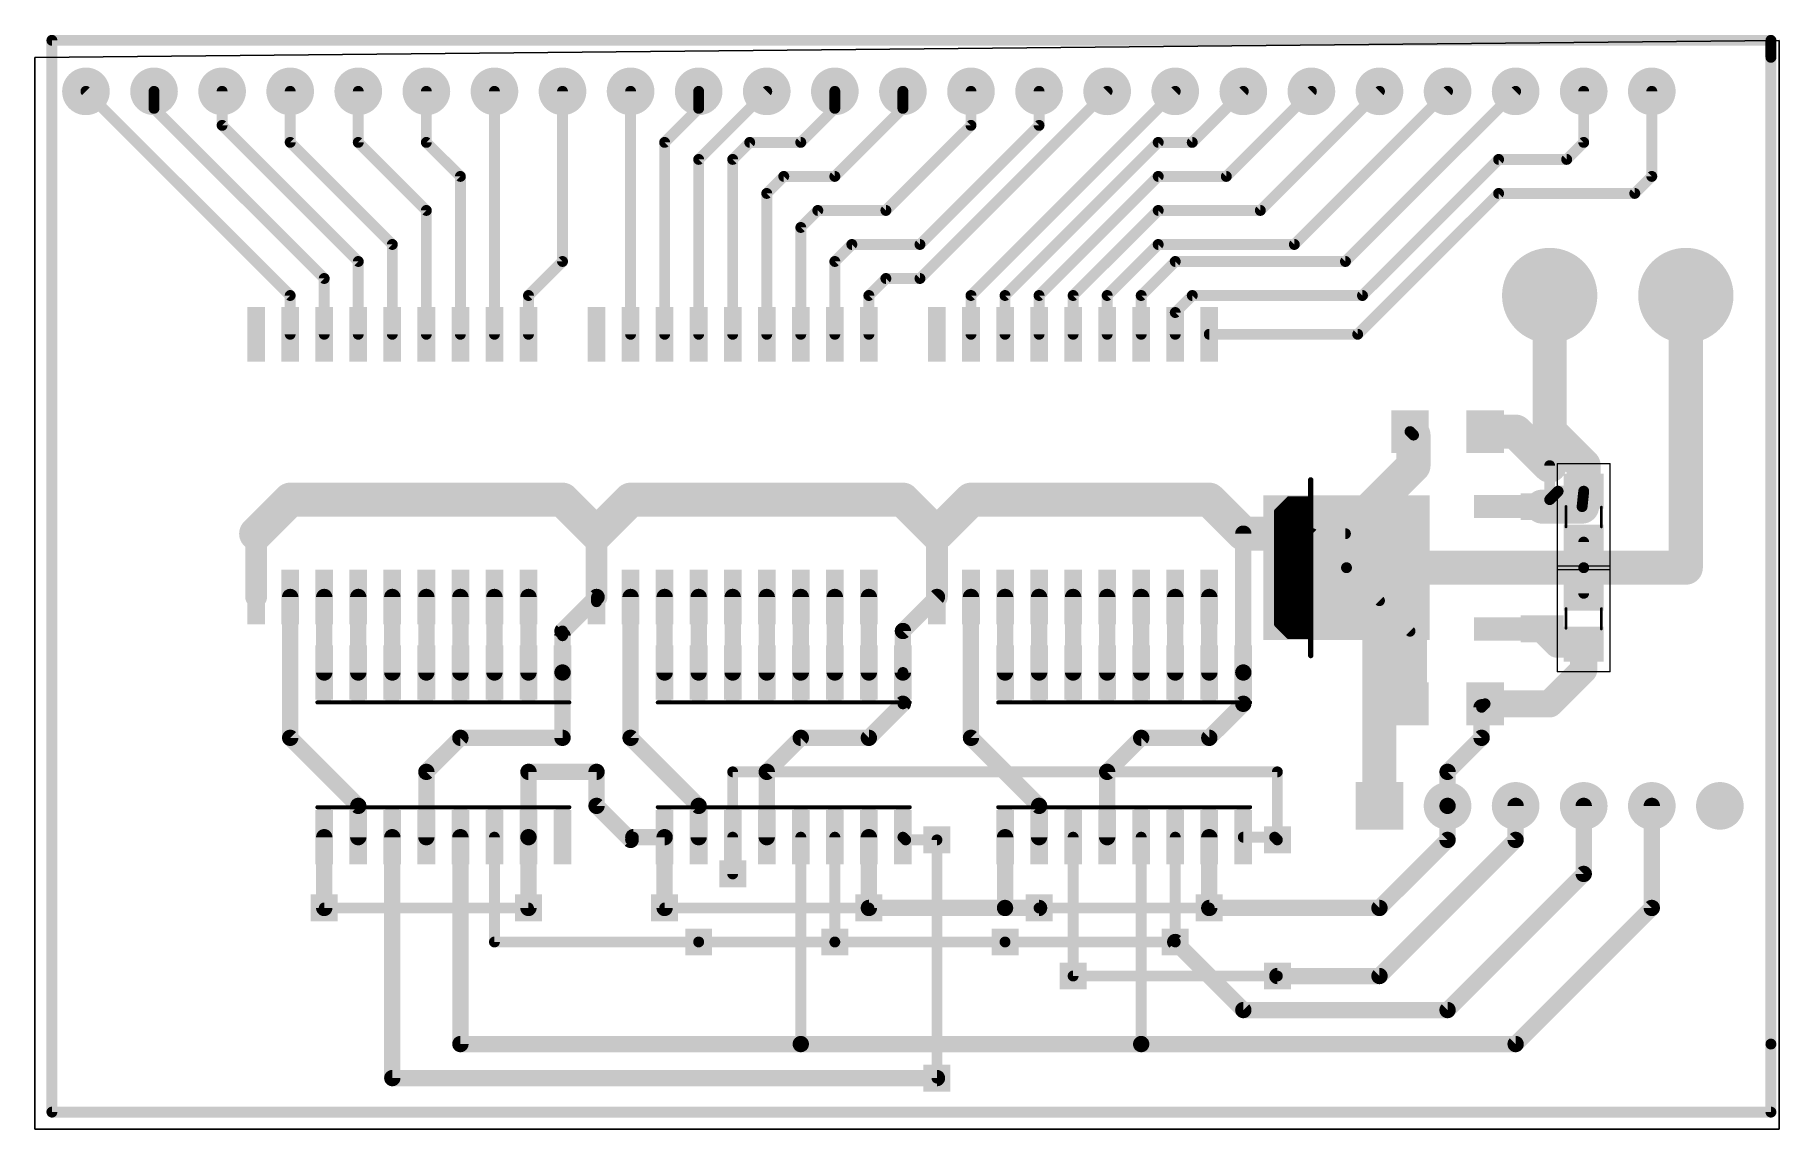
# Model space of a CAD drawing. Extents: x 13.3 to 78.4, y 38.7 to 79.6.
import ezdxf

# ---------------------------------------------------------------- set-up
doc = ezdxf.new("R2010")
doc.units = 0
for name, color, linetype in [('1', 22, 'CONTINUOUS'), ('16', 175, 'CONTINUOUS'), ('17', 82, 'CONTINUOUS'), ('18', 82, 'CONTINUOUS'), ('20', 7, 'CONTINUOUS'), ('40', 175, 'CONTINUOUS'), ('52', 253, 'CONTINUOUS')]:
    doc.layers.add(name, color=color, linetype=linetype)

# ---------------------------------------------------------------- blocks, each defined once
blk = doc.blocks.new('RECT')
blk.add_solid([(-0.5, -0.5), (0.5, -0.5), (-0.5, 0.5), (0.5, 0.5)])
blk = doc.blocks.new('ROUNDP')
at = {"const_width": 0.5}
blk.add_lwpolyline([(0, -0.25, 1), (0, 0.25, 1), (0, -0.25)], format="xyb", dxfattribs=at)
blk = doc.blocks.new('SQUAREP')
blk.add_solid([(-0.5, -0.5), (0.5, -0.5), (-0.5, 0.5), (0.5, 0.5)])
blk = doc.blocks.new('SQUAREV')
blk.add_solid([(-0.5, -0.5), (0.5, -0.5), (-0.5, 0.5), (0.5, 0.5)])

msp = doc.modelspace()

# ---------------------------------------------------------------- linework, layer by layer
at = {"layer": '1', "const_width": 0.4064}
for points in [[(59.69, 52.07), (39.37, 52.07)], [(39.37, 52.07), (39.37, 48.26)], [(59.69, 49.53), (59.69, 52.07)], [(46.99, 40.64), (46.99, 49.53)], [(24.13, 46.99), (31.75, 46.99)], [(36.83, 46.99), (44.45, 46.99)], [(57.15, 46.99), (50.8, 46.99)], [(38.1, 45.72), (43.18, 45.72)], [(49.53, 45.72), (55.88, 45.72)], [(52.07, 44.45), (59.69, 44.45)]]:
    msp.add_lwpolyline(points, dxfattribs=at)
at = {"layer": '1', "const_width": 0.2032}
for points in [[(39.37, 52.1716, 1), (39.37, 51.9684)], [(39.4716, 52.07, 1), (39.2684, 52.07)], [(59.7916, 52.07, 1), (59.5884, 52.07)], [(59.69, 51.9684, 1), (59.69, 52.1716)], [(47.0916, 49.53, 1), (46.8884, 49.53)], [(59.5884, 49.53, 1), (59.7916, 49.53)], [(39.2684, 48.26, 1), (39.4716, 48.26)], [(24.13, 47.0916, 1), (24.13, 46.8884)], [(31.75, 46.8884, 1), (31.75, 47.0916)], [(36.83, 47.0916, 1), (36.83, 46.8884)], [(44.45, 46.8884, 1), (44.45, 47.0916)], [(50.8, 47.0916, 1), (50.8, 46.8884)], [(57.15, 46.8884, 1), (57.15, 47.0916)], [(38.1, 45.8216, 1), (38.1, 45.6184)], [(43.18, 45.6184, 1), (43.18, 45.8216)], [(49.53, 45.8216, 1), (49.53, 45.6184)], [(55.88, 45.6184, 1), (55.88, 45.8216)], [(52.07, 44.5516, 1), (52.07, 44.3484)], [(59.69, 44.3484, 1), (59.69, 44.5516)], [(46.8884, 40.64, 1), (47.0916, 40.64)]]:
    msp.add_lwpolyline(points, format="xyb", dxfattribs=at)
at = {"layer": '16'}
for points, const_width in [([(13.97, 79.375), (13.97, 39.37)], 0.4064), ([(78.105, 79.375), (13.97, 79.375)], 0.4064), ([(78.105, 78.74), (78.105, 79.375)], 0.4064), ([(78.105, 41.91), (78.105, 78.74)], 0.4064), ([(22.86, 69.85), (15.24, 77.47)], 0.4064), ([(17.78, 76.835), (17.78, 77.47)], 0.4064), ([(20.32, 76.2), (20.32, 77.47)], 0.4064), ([(22.86, 77.47), (22.86, 75.565)], 0.4064), ([(25.4, 77.47), (25.4, 75.565)], 0.4064), ([(27.94, 77.47), (27.94, 75.565)], 0.4064), ([(30.48, 77.47), (30.48, 68.4022)], 0.4064), ([(33.02, 77.47), (33.02, 71.12)], 0.4064), ([(35.56, 68.4022), (35.56, 77.47)], 0.4064), ([(38.1, 76.835), (38.1, 77.47)], 0.4064), ([(38.1, 74.93), (40.64, 77.47)], 0.4064), ([(43.18, 76.835), (43.18, 77.47)], 0.4064), ([(45.72, 76.835), (45.72, 77.47)], 0.4064), ([(46.355, 70.485), (53.34, 77.47)], 0.4064), ([(55.88, 77.47), (48.26, 69.85)], 0.4064), ([(48.26, 76.2), (48.26, 77.47)], 0.4064), ([(50.8, 76.2), (50.8, 77.47)], 0.4064), ([(58.42, 77.47), (56.515, 75.565)], 0.4064), ([(60.96, 77.47), (57.785, 74.295)], 0.4064), ([(63.5, 77.47), (59.055, 73.025)], 0.4064), ([(66.04, 77.47), (60.325, 71.755)], 0.4064), ([(68.58, 77.47), (62.23, 71.12)], 0.4064), ([(71.12, 75.565), (71.12, 77.47)], 0.4064), ([(73.66, 74.295), (73.66, 77.47)], 0.4064), ([(24.13, 70.485), (17.78, 76.835)], 0.4064), ([(36.83, 75.565), (38.1, 76.835)], 0.4064), ([(41.91, 75.565), (43.18, 76.835)], 0.4064), ([(43.18, 74.295), (45.72, 76.835)], 0.4064), ([(25.4, 71.12), (20.32, 76.2)], 0.4064), ([(45.085, 73.025), (48.26, 76.2)], 0.4064), ([(46.355, 71.755), (50.8, 76.2)], 0.4064), ([(22.86, 75.565), (26.67, 71.755)], 0.4064), ([(25.4, 75.565), (27.94, 73.025)], 0.4064), ([(27.94, 75.565), (29.21, 74.295)], 0.4064), ([(36.83, 68.4022), (36.83, 75.565)], 0.4064), ([(39.37, 74.93), (40.005, 75.565)], 0.4064), ([(40.005, 75.565), (41.91, 75.565)], 0.4064), ([(55.245, 75.565), (49.53, 69.85)], 0.4064), ([(56.515, 75.565), (55.245, 75.565)], 0.4064), ([(70.485, 74.93), (71.12, 75.565)], 0.4064), ([(38.1, 68.4022), (38.1, 74.93)], 0.4064), ([(39.37, 68.4022), (39.37, 74.93)], 0.4064), ([(62.865, 69.85), (67.945, 74.93)], 0.4064), ([(67.945, 74.93), (70.485, 74.93)], 0.4064), ([(29.21, 74.295), (29.21, 68.4022)], 0.4064), ([(40.64, 73.66), (41.275, 74.295)], 0.4064), ([(41.275, 74.295), (43.18, 74.295)], 0.4064), ([(55.245, 74.295), (50.8, 69.85)], 0.4064), ([(57.785, 74.295), (55.245, 74.295)], 0.4064), ([(73.025, 73.66), (73.66, 74.295)], 0.4064), ([(40.64, 68.4022), (40.64, 73.66)], 0.4064), ([(62.6872, 68.4022), (67.945, 73.66)], 0.4064), ([(67.945, 73.66), (73.025, 73.66)], 0.4064), ([(27.94, 73.025), (27.94, 68.4022)], 0.4064), ([(41.91, 72.39), (42.545, 73.025)], 0.4064), ([(42.545, 73.025), (45.085, 73.025)], 0.4064), ([(55.245, 73.025), (52.07, 69.85)], 0.4064), ([(59.055, 73.025), (55.245, 73.025)], 0.4064), ([(41.91, 68.4022), (41.91, 72.39)], 0.4064), ([(26.67, 71.755), (26.67, 68.4022)], 0.4064), ([(43.18, 71.12), (43.815, 71.755)], 0.4064), ([(43.815, 71.755), (46.355, 71.755)], 0.4064), ([(55.245, 71.755), (53.34, 69.85)], 0.4064), ([(60.325, 71.755), (55.245, 71.755)], 0.4064), ([(25.4, 68.4022), (25.4, 71.12)], 0.4064), ([(33.02, 71.12), (31.75, 69.85)], 0.4064), ([(43.18, 68.4022), (43.18, 71.12)], 0.4064), ([(55.88, 71.12), (54.61, 69.85)], 0.4064), ([(62.23, 71.12), (55.88, 71.12)], 0.4064), ([(24.13, 68.4022), (24.13, 70.485)], 0.4064), ([(44.45, 69.85), (45.085, 70.485)], 0.4064), ([(45.085, 70.485), (46.355, 70.485)], 0.4064), ([(69.85, 64.77), (69.85, 69.85)], 1.27), ([(74.93, 59.69), (74.93, 69.85)], 1.27), ([(22.86, 68.4022), (22.86, 69.85)], 0.4064), ([(31.75, 69.85), (31.75, 68.4022)], 0.4064), ([(44.45, 68.4022), (44.45, 69.85)], 0.4064), ([(48.26, 69.85), (48.26, 68.4022)], 0.4064), ([(49.53, 69.85), (49.53, 68.4022)], 0.4064), ([(50.8, 69.85), (50.8, 68.4022)], 0.4064), ([(52.07, 69.85), (52.07, 68.4022)], 0.4064), ([(53.34, 69.85), (53.34, 68.4022)], 0.4064), ([(54.61, 69.85), (54.61, 68.4022)], 0.4064), ([(55.88, 69.215), (56.515, 69.85)], 0.4064), ([(56.515, 69.85), (62.865, 69.85)], 0.4064), ([(55.88, 68.4022), (55.88, 69.215)], 0.4064), ([(57.15, 68.4022), (62.6872, 68.4022)], 0.4064), ([(64.77, 63.5), (64.77, 64.64)], 1.27), ([(68.58, 64.77), (67.44, 64.77)], 1.27), ([(69.85, 63.5), (68.58, 64.77)], 1.27), ([(71.12, 63.5), (69.85, 64.77)], 1.27), ([(64.77, 64.64), (64.64, 64.77)], 0.4064), ([(62.23, 60.96), (64.77, 63.5)], 1.27), ([(71.12, 62.545), (71.12, 63.5)], 1.27), ([(69.85, 62.23), (69.85, 63.5)], 0.4064), ([(21.59, 60.96), (22.86, 62.23)], 1.27), ([(22.86, 62.23), (33.02, 62.23)], 1.27), ([(33.02, 62.23), (34.29, 60.96)], 1.27), ([(34.29, 60.96), (35.56, 62.23)], 1.27), ([(35.56, 62.23), (45.72, 62.23)], 1.27), ([(45.72, 62.23), (46.99, 60.96)], 1.27), ([(46.99, 60.96), (48.26, 62.23)], 1.27), ([(48.26, 62.23), (57.15, 62.23)], 1.27), ([(57.15, 62.23), (58.42, 60.96)], 1.27), ([(69.57, 61.97), (71.06, 61.97)], 1.27), ([(70.165, 62.545), (69.85, 62.23)], 0.4064), ([(71.12, 62.545), (70.165, 62.545)], 0.4064), ([(71.06, 61.97), (71.12, 62.545)], 0.4064), ([(21.59, 58.5978), (21.59, 60.96)], 0.8128), ([(34.29, 58.5978), (34.29, 60.96)], 0.8128), ([(46.99, 60.96), (46.99, 58.5978)], 0.8128), ([(58.42, 60.96), (61, 60.96)], 1.27), ([(58.42, 55.7784), (58.42, 60.96)], 0.6096), ([(61, 60.96), (62.27, 59.69)], 0.4064), ([(61, 60.96), (62.23, 60.96)], 0.4064), ([(71.12, 60.645), (71.12, 59.69)], 0.4064), ([(71.12, 59.69), (62.27, 59.69)], 1.27), ([(64.64, 57.32), (62.27, 59.69)], 0.4064), ([(63.5, 58.46), (62.27, 59.69)], 0.4064), ([(71.12, 59.69), (74.93, 59.69)], 1.27), ([(71.12, 58.735), (71.12, 59.69)], 0.4064), ([(22.86, 58.5978), (22.86, 53.34)], 0.6096), ([(24.13, 55.7784), (24.13, 58.5978)], 0.6096), ([(25.4, 58.5978), (25.4, 55.7784)], 0.6096), ([(26.67, 55.7784), (26.67, 58.5978)], 0.6096), ([(27.94, 58.5978), (27.94, 55.7784)], 0.6096), ([(29.21, 58.5978), (29.21, 55.7784)], 0.6096), ([(30.48, 58.5978), (30.48, 55.7784)], 0.6096), ([(31.75, 58.5978), (31.75, 55.7784)], 0.6096), ([(33.02, 57.3278), (34.29, 58.5978)], 0.6096), ([(33.02, 57.15), (34.29, 58.42)], 0.4064), ([(34.29, 58.42), (34.29, 58.5978)], 0.4064), ([(35.56, 58.5978), (35.56, 53.34)], 0.6096), ([(36.83, 58.5978), (36.83, 55.7784)], 0.6096), ([(38.1, 55.7784), (38.1, 58.5978)], 0.6096), ([(39.37, 58.5978), (39.37, 55.7784)], 0.6096), ([(40.64, 58.5978), (40.64, 55.7784)], 0.6096), ([(41.91, 58.5978), (41.91, 55.7784)], 0.6096), ([(43.18, 58.5978), (43.18, 55.7784)], 0.6096), ([(44.45, 58.5978), (44.45, 55.7784)], 0.6096), ([(45.72, 57.3278), (46.99, 58.5978)], 0.6096), ([(48.26, 58.5978), (48.26, 53.34)], 0.6096), ([(49.53, 58.5978), (49.53, 55.7784)], 0.6096), ([(50.8, 58.5978), (50.8, 55.7784)], 0.6096), ([(52.07, 58.5978), (52.07, 55.7784)], 0.6096), ([(53.34, 58.5978), (53.34, 55.7784)], 0.6096), ([(54.61, 58.5978), (54.61, 55.7784)], 0.6096), ([(55.88, 58.5978), (55.88, 55.7784)], 0.6096), ([(57.15, 58.5978), (57.15, 55.7784)], 0.6096), ([(63.5, 50.8), (63.5, 58.46)], 1.27), ([(64.64, 54.61), (64.64, 57.32)], 1.27), ([(70.145, 56.835), (69.57, 57.41)], 1.016), ([(33.02, 55.7784), (33.02, 57.15)], 0.6096), ([(33.02, 57.15), (33.02, 57.3278)], 0.4064), ([(45.72, 55.7784), (45.72, 57.3278)], 0.6096), ([(71.12, 56.835), (70.145, 56.835)], 1.016), ([(71.12, 55.88), (71.12, 56.835)], 1.016), ([(33.02, 53.34), (33.02, 55.7784)], 0.6096), ([(45.72, 54.61), (45.72, 55.7784)], 0.4064), ([(58.42, 54.61), (58.42, 55.7784)], 0.6096), ([(69.85, 54.61), (71.12, 55.88)], 1.016), ([(44.45, 53.34), (45.72, 54.61)], 0.6096), ([(57.15, 53.34), (58.42, 54.61)], 0.6096), ([(67.44, 54.61), (69.85, 54.61)], 1.016), ([(67.31, 53.34), (67.31, 54.48)], 0.6096), ([(67.31, 54.48), (67.44, 54.61)], 0.4064), ([(22.86, 53.34), (25.4, 50.8)], 0.6096), ([(27.94, 52.07), (29.21, 53.34)], 0.6096), ([(29.21, 53.34), (33.02, 53.34)], 0.6096), ([(35.56, 53.34), (38.1, 50.8)], 0.6096), ([(40.64, 52.07), (41.91, 53.34)], 0.6096), ([(41.91, 53.34), (44.45, 53.34)], 0.6096), ([(48.26, 53.34), (50.8, 50.8)], 0.6096), ([(53.34, 52.07), (54.61, 53.34)], 0.6096), ([(54.61, 53.34), (57.15, 53.34)], 0.6096), ([(66.04, 52.07), (67.31, 53.34)], 0.6096), ([(27.94, 49.6316), (27.94, 52.07)], 0.6096), ([(34.29, 52.07), (31.75, 52.07)], 0.6096), ([(31.75, 52.07), (31.75, 49.6316)], 0.6096), ([(34.29, 50.8), (34.29, 52.07)], 0.6096), ([(40.64, 49.6316), (40.64, 52.07)], 0.6096), ([(53.34, 49.6316), (53.34, 52.07)], 0.6096), ([(66.04, 50.8), (66.04, 52.07)], 0.6096), ([(25.4, 50.8), (25.4, 49.6316)], 0.6096), ([(35.56, 49.53), (34.29, 50.8)], 0.6096), ([(38.1, 50.8), (38.1, 49.6316)], 0.6096), ([(50.8, 50.8), (50.8, 49.6316)], 0.6096), ([(66.04, 49.53), (66.04, 50.8)], 0.6096), ([(68.58, 49.53), (68.58, 50.8)], 0.6096), ([(71.12, 48.26), (71.12, 50.8)], 0.6096), ([(73.66, 46.99), (73.66, 50.8)], 0.6096), ([(24.13, 46.99), (24.13, 49.6316)], 0.6096), ([(26.67, 49.6316), (26.67, 40.64)], 0.6096), ([(29.21, 49.6316), (29.21, 41.91)], 0.6096), ([(30.48, 49.6316), (30.48, 45.72)], 0.4064), ([(31.75, 49.6316), (31.75, 46.99)], 0.6096), ([(36.83, 49.6316), (35.6616, 49.6316)], 0.6096), ([(35.6616, 49.6316), (35.56, 49.53)], 0.4064), ([(36.83, 49.6316), (36.83, 46.99)], 0.6096), ([(39.37, 48.26), (39.37, 49.6316)], 0.4064), ([(41.91, 49.6316), (41.91, 41.91)], 0.4064), ([(43.18, 49.6316), (43.18, 45.72)], 0.4064), ([(44.45, 46.99), (44.45, 49.6316)], 0.6096), ([(45.8216, 49.53), (45.72, 49.6316)], 0.4064), ([(46.99, 49.53), (45.8216, 49.53)], 0.4064), ([(49.53, 49.6316), (49.53, 46.99)], 0.6096), ([(52.07, 49.6316), (52.07, 44.45)], 0.4064), ([(54.61, 49.6316), (54.61, 41.91)], 0.4064), ([(55.88, 49.6316), (55.88, 45.72)], 0.4064), ([(57.15, 49.6316), (57.15, 46.99)], 0.6096), ([(58.42, 49.6316), (59.5884, 49.6316)], 0.4064), ([(59.5884, 49.6316), (59.69, 49.53)], 0.4064), ([(63.5, 44.45), (68.58, 49.53)], 0.6096), ([(63.5, 46.99), (66.04, 49.53)], 0.6096), ([(66.04, 43.18), (71.12, 48.26)], 0.6096), ([(49.53, 46.99), (44.45, 46.99)], 0.6096), ([(50.8, 46.99), (49.53, 46.99)], 0.6096), ([(57.15, 46.99), (63.5, 46.99)], 0.6096), ([(68.58, 41.91), (73.66, 46.99)], 0.6096), ([(30.48, 45.72), (38.1, 45.72)], 0.4064), ([(43.18, 45.72), (49.53, 45.72)], 0.4064), ([(55.88, 45.72), (58.42, 43.18)], 0.6096), ([(59.69, 44.45), (63.5, 44.45)], 0.6096), ([(58.42, 43.18), (66.04, 43.18)], 0.6096), ([(29.21, 41.91), (41.91, 41.91)], 0.6096), ([(41.91, 41.91), (54.61, 41.91)], 0.6096), ([(54.61, 41.91), (68.58, 41.91)], 0.6096), ([(78.105, 39.37), (78.105, 41.91)], 0.4064), ([(46.99, 40.64), (26.67, 40.64)], 0.6096), ([(13.97, 39.37), (78.105, 39.37)], 0.4064)]:
    msp.add_lwpolyline(points, dxfattribs=dict(at, const_width=const_width))
for points, const_width in [([(14.0716, 79.375, 1), (13.8684, 79.375)], 0.2032), ([(13.97, 79.4766, 1), (13.97, 79.2734)], 0.2032), ([(78.2066, 79.375, 1), (78.0034, 79.375)], 0.2032), ([(78.105, 79.2734, 1), (78.105, 79.4766)], 0.2032), ([(78.2066, 78.74, 1), (78.0034, 78.74)], 0.2032), ([(78.0034, 78.74, 1), (78.2066, 78.74)], 0.2032), ([(15.3118, 77.5418, 1), (15.1682, 77.3982)], 0.2032), ([(17.8816, 77.47, 1), (17.6784, 77.47)], 0.2032), ([(20.4216, 77.47, 1), (20.2184, 77.47)], 0.2032), ([(22.9616, 77.47, 1), (22.7584, 77.47)], 0.2032), ([(25.5016, 77.47, 1), (25.2984, 77.47)], 0.2032), ([(28.0416, 77.47, 1), (27.8384, 77.47)], 0.2032), ([(30.5816, 77.47, 1), (30.3784, 77.47)], 0.2032), ([(33.1216, 77.47, 1), (32.9184, 77.47)], 0.2032), ([(35.6616, 77.47, 1), (35.4584, 77.47)], 0.2032), ([(38.2016, 77.47, 1), (37.9984, 77.47)], 0.2032), ([(40.7118, 77.3982, 1), (40.5682, 77.5418)], 0.2032), ([(43.2816, 77.47, 1), (43.0784, 77.47)], 0.2032), ([(45.8216, 77.47, 1), (45.6184, 77.47)], 0.2032), ([(48.3616, 77.47, 1), (48.1584, 77.47)], 0.2032), ([(50.9016, 77.47, 1), (50.6984, 77.47)], 0.2032), ([(53.4118, 77.3982, 1), (53.2682, 77.5418)], 0.2032), ([(55.9518, 77.3982, 1), (55.8082, 77.5418)], 0.2032), ([(58.4918, 77.3982, 1), (58.3482, 77.5418)], 0.2032), ([(61.0318, 77.3982, 1), (60.8882, 77.5418)], 0.2032), ([(63.5718, 77.3982, 1), (63.4282, 77.5418)], 0.2032), ([(66.1118, 77.3982, 1), (65.9682, 77.5418)], 0.2032), ([(68.6518, 77.3982, 1), (68.5082, 77.5418)], 0.2032), ([(71.2216, 77.47, 1), (71.0184, 77.47)], 0.2032), ([(73.7616, 77.47, 1), (73.5584, 77.47)], 0.2032), ([(17.6784, 76.835, 1), (17.8816, 76.835)], 0.2032), ([(17.8518, 76.9068, 1), (17.7082, 76.7632)], 0.2032), ([(37.9984, 76.835, 1), (38.2016, 76.835)], 0.2032), ([(38.1718, 76.7632, 1), (38.0282, 76.9068)], 0.2032), ([(43.0784, 76.835, 1), (43.2816, 76.835)], 0.2032), ([(43.2518, 76.7632, 1), (43.1082, 76.9068)], 0.2032), ([(45.6184, 76.835, 1), (45.8216, 76.835)], 0.2032), ([(45.7918, 76.7632, 1), (45.6482, 76.9068)], 0.2032), ([(20.2184, 76.2, 1), (20.4216, 76.2)], 0.2032), ([(20.3918, 76.2718, 1), (20.2482, 76.1282)], 0.2032), ([(48.1584, 76.2, 1), (48.3616, 76.2)], 0.2032), ([(48.3318, 76.1282, 1), (48.1882, 76.2718)], 0.2032), ([(50.6984, 76.2, 1), (50.9016, 76.2)], 0.2032), ([(50.8718, 76.1282, 1), (50.7282, 76.2718)], 0.2032), ([(22.7584, 75.565, 1), (22.9616, 75.565)], 0.2032), ([(22.9318, 75.6368, 1), (22.7882, 75.4932)], 0.2032), ([(25.2984, 75.565, 1), (25.5016, 75.565)], 0.2032), ([(25.4718, 75.6368, 1), (25.3282, 75.4932)], 0.2032), ([(27.8384, 75.565, 1), (28.0416, 75.565)], 0.2032), ([(28.0118, 75.6368, 1), (27.8682, 75.4932)], 0.2032), ([(36.9316, 75.565, 1), (36.7284, 75.565)], 0.2032), ([(36.7582, 75.6368, 1), (36.9018, 75.4932)], 0.2032), ([(40.005, 75.6666, 1), (40.005, 75.4634)], 0.2032), ([(40.0768, 75.4932, 1), (39.9332, 75.6368)], 0.2032), ([(41.8382, 75.6368, 1), (41.9818, 75.4932)], 0.2032), ([(41.91, 75.4634, 1), (41.91, 75.6666)], 0.2032), ([(55.245, 75.6666, 1), (55.245, 75.4634)], 0.2032), ([(55.3168, 75.4932, 1), (55.1732, 75.6368)], 0.2032), ([(56.4432, 75.6368, 1), (56.5868, 75.4932)], 0.2032), ([(56.515, 75.4634, 1), (56.515, 75.6666)], 0.2032), ([(71.0184, 75.565, 1), (71.2216, 75.565)], 0.2032), ([(71.1918, 75.4932, 1), (71.0482, 75.6368)], 0.2032), ([(38.2016, 74.93, 1), (37.9984, 74.93)], 0.2032), ([(38.0282, 75.0018, 1), (38.1718, 74.8582)], 0.2032), ([(39.4716, 74.93, 1), (39.2684, 74.93)], 0.2032), ([(39.2982, 75.0018, 1), (39.4418, 74.8582)], 0.2032), ([(67.945, 75.0316, 1), (67.945, 74.8284)], 0.2032), ([(68.0168, 74.8582, 1), (67.8732, 75.0018)], 0.2032), ([(70.4132, 75.0018, 1), (70.5568, 74.8582)], 0.2032), ([(70.485, 74.8284, 1), (70.485, 75.0316)], 0.2032), ([(29.3116, 74.295, 1), (29.1084, 74.295)], 0.2032), ([(29.1382, 74.2232, 1), (29.2818, 74.3668)], 0.2032), ([(41.275, 74.3966, 1), (41.275, 74.1934)], 0.2032), ([(41.3468, 74.2232, 1), (41.2032, 74.3668)], 0.2032), ([(43.1082, 74.3668, 1), (43.2518, 74.2232)], 0.2032), ([(43.18, 74.1934, 1), (43.18, 74.3966)], 0.2032), ([(55.245, 74.3966, 1), (55.245, 74.1934)], 0.2032), ([(55.3168, 74.2232, 1), (55.1732, 74.3668)], 0.2032), ([(57.7132, 74.3668, 1), (57.8568, 74.2232)], 0.2032), ([(57.785, 74.1934, 1), (57.785, 74.3966)], 0.2032), ([(73.5584, 74.295, 1), (73.7616, 74.295)], 0.2032), ([(73.7318, 74.2232, 1), (73.5882, 74.3668)], 0.2032), ([(40.7416, 73.66, 1), (40.5384, 73.66)], 0.2032), ([(40.5682, 73.7318, 1), (40.7118, 73.5882)], 0.2032), ([(67.945, 73.7616, 1), (67.945, 73.5584)], 0.2032), ([(68.0168, 73.5882, 1), (67.8732, 73.7318)], 0.2032), ([(72.9532, 73.7318, 1), (73.0968, 73.5882)], 0.2032), ([(73.025, 73.5584, 1), (73.025, 73.7616)], 0.2032), ([(28.0416, 73.025, 1), (27.8384, 73.025)], 0.2032), ([(27.8682, 72.9532, 1), (28.0118, 73.0968)], 0.2032), ([(42.545, 73.1266, 1), (42.545, 72.9234)], 0.2032), ([(42.6168, 72.9532, 1), (42.4732, 73.0968)], 0.2032), ([(45.0132, 73.0968, 1), (45.1568, 72.9532)], 0.2032), ([(45.085, 72.9234, 1), (45.085, 73.1266)], 0.2032), ([(55.245, 73.1266, 1), (55.245, 72.9234)], 0.2032), ([(55.3168, 72.9532, 1), (55.1732, 73.0968)], 0.2032), ([(58.9832, 73.0968, 1), (59.1268, 72.9532)], 0.2032), ([(59.055, 72.9234, 1), (59.055, 73.1266)], 0.2032), ([(42.0116, 72.39, 1), (41.8084, 72.39)], 0.2032), ([(41.8382, 72.4618, 1), (41.9818, 72.3182)], 0.2032), ([(26.7716, 71.755, 1), (26.5684, 71.755)], 0.2032), ([(26.5982, 71.6832, 1), (26.7418, 71.8268)], 0.2032), ([(43.815, 71.8566, 1), (43.815, 71.6534)], 0.2032), ([(43.8868, 71.6832, 1), (43.7432, 71.8268)], 0.2032), ([(46.2832, 71.8268, 1), (46.4268, 71.6832)], 0.2032), ([(46.355, 71.6534, 1), (46.355, 71.8566)], 0.2032), ([(55.245, 71.8566, 1), (55.245, 71.6534)], 0.2032), ([(55.3168, 71.6832, 1), (55.1732, 71.8268)], 0.2032), ([(60.2532, 71.8268, 1), (60.3968, 71.6832)], 0.2032), ([(60.325, 71.6534, 1), (60.325, 71.8566)], 0.2032), ([(25.5016, 71.12, 1), (25.2984, 71.12)], 0.2032), ([(25.3282, 71.0482, 1), (25.4718, 71.1918)], 0.2032), ([(32.9184, 71.12, 1), (33.1216, 71.12)], 0.2032), ([(33.0918, 71.0482, 1), (32.9482, 71.1918)], 0.2032), ([(43.2816, 71.12, 1), (43.0784, 71.12)], 0.2032), ([(43.1082, 71.1918, 1), (43.2518, 71.0482)], 0.2032), ([(55.88, 71.2216, 1), (55.88, 71.0184)], 0.2032), ([(55.9518, 71.0482, 1), (55.8082, 71.1918)], 0.2032), ([(62.1582, 71.1918, 1), (62.3018, 71.0482)], 0.2032), ([(62.23, 71.0184, 1), (62.23, 71.2216)], 0.2032), ([(24.2316, 70.485, 1), (24.0284, 70.485)], 0.2032), ([(24.0582, 70.4132, 1), (24.2018, 70.5568)], 0.2032), ([(45.085, 70.5866, 1), (45.085, 70.3834)], 0.2032), ([(45.1568, 70.4132, 1), (45.0132, 70.5568)], 0.2032), ([(46.2832, 70.5568, 1), (46.4268, 70.4132)], 0.2032), ([(46.355, 70.3834, 1), (46.355, 70.5866)], 0.2032), ([(70.1675, 69.85, 1), (69.5325, 69.85)], 0.635), ([(75.2475, 69.85, 1), (74.6125, 69.85)], 0.635), ([(22.9616, 69.85, 1), (22.7584, 69.85)], 0.2032), ([(22.7882, 69.7782, 1), (22.9318, 69.9218)], 0.2032), ([(31.8516, 69.85, 1), (31.6484, 69.85)], 0.2032), ([(31.6782, 69.9218, 1), (31.8218, 69.7782)], 0.2032), ([(44.5516, 69.85, 1), (44.3484, 69.85)], 0.2032), ([(44.3782, 69.9218, 1), (44.5218, 69.7782)], 0.2032), ([(48.3616, 69.85, 1), (48.1584, 69.85)], 0.2032), ([(48.1882, 69.9218, 1), (48.3318, 69.7782)], 0.2032), ([(49.6316, 69.85, 1), (49.4284, 69.85)], 0.2032), ([(49.4582, 69.9218, 1), (49.6018, 69.7782)], 0.2032), ([(50.9016, 69.85, 1), (50.6984, 69.85)], 0.2032), ([(50.7282, 69.9218, 1), (50.8718, 69.7782)], 0.2032), ([(52.1716, 69.85, 1), (51.9684, 69.85)], 0.2032), ([(51.9982, 69.9218, 1), (52.1418, 69.7782)], 0.2032), ([(53.4416, 69.85, 1), (53.2384, 69.85)], 0.2032), ([(53.2682, 69.9218, 1), (53.4118, 69.7782)], 0.2032), ([(54.7116, 69.85, 1), (54.5084, 69.85)], 0.2032), ([(54.5382, 69.9218, 1), (54.6818, 69.7782)], 0.2032), ([(56.515, 69.9516, 1), (56.515, 69.7484)], 0.2032), ([(56.5868, 69.7782, 1), (56.4432, 69.9218)], 0.2032), ([(62.7932, 69.9218, 1), (62.9368, 69.7782)], 0.2032), ([(62.865, 69.7484, 1), (62.865, 69.9516)], 0.2032), ([(55.9816, 69.215, 1), (55.7784, 69.215)], 0.2032), ([(55.8082, 69.2868, 1), (55.9518, 69.1432)], 0.2032), ([(22.7584, 68.4022, 1), (22.9616, 68.4022)], 0.2032), ([(24.0284, 68.4022, 1), (24.2316, 68.4022)], 0.2032), ([(25.2984, 68.4022, 1), (25.5016, 68.4022)], 0.2032), ([(26.5684, 68.4022, 1), (26.7716, 68.4022)], 0.2032), ([(27.8384, 68.4022, 1), (28.0416, 68.4022)], 0.2032), ([(29.1084, 68.4022, 1), (29.3116, 68.4022)], 0.2032), ([(30.3784, 68.4022, 1), (30.5816, 68.4022)], 0.2032), ([(31.6484, 68.4022, 1), (31.8516, 68.4022)], 0.2032), ([(35.4584, 68.4022, 1), (35.6616, 68.4022)], 0.2032), ([(36.7284, 68.4022, 1), (36.9316, 68.4022)], 0.2032), ([(37.9984, 68.4022, 1), (38.2016, 68.4022)], 0.2032), ([(39.2684, 68.4022, 1), (39.4716, 68.4022)], 0.2032), ([(40.5384, 68.4022, 1), (40.7416, 68.4022)], 0.2032), ([(41.8084, 68.4022, 1), (42.0116, 68.4022)], 0.2032), ([(43.0784, 68.4022, 1), (43.2816, 68.4022)], 0.2032), ([(44.3484, 68.4022, 1), (44.5516, 68.4022)], 0.2032), ([(48.1584, 68.4022, 1), (48.3616, 68.4022)], 0.2032), ([(49.4284, 68.4022, 1), (49.6316, 68.4022)], 0.2032), ([(50.6984, 68.4022, 1), (50.9016, 68.4022)], 0.2032), ([(51.9684, 68.4022, 1), (52.1716, 68.4022)], 0.2032), ([(53.2384, 68.4022, 1), (53.4416, 68.4022)], 0.2032), ([(54.5084, 68.4022, 1), (54.7116, 68.4022)], 0.2032), ([(55.7784, 68.4022, 1), (55.9816, 68.4022)], 0.2032), ([(57.15, 68.5038, 1), (57.15, 68.3006)], 0.2032), ([(62.6154, 68.474, 1), (62.759, 68.3304)], 0.2032), ([(62.6872, 68.3006, 1), (62.6872, 68.5038)], 0.2032), ([(65.0875, 64.64, 1), (64.4525, 64.64)], 0.635), ([(67.44, 65.0875, 1), (67.44, 64.4525)], 0.635), ([(68.8045, 64.9945, 1), (68.3555, 64.5455)], 0.635), ([(68.58, 64.4525, 1), (68.58, 65.0875)], 0.635), ([(70.0745, 64.9945, 1), (69.6255, 64.5455)], 0.635), ([(69.5325, 64.77, 1), (70.1675, 64.77)], 0.635), ([(64.7118, 64.8418, 1), (64.5682, 64.6982)], 0.2032), ([(64.6982, 64.5682, 1), (64.8418, 64.7118)], 0.2032), ([(64.4525, 63.5, 1), (65.0875, 63.5)], 0.635), ([(64.9945, 63.2755, 1), (64.5455, 63.7245)], 0.635), ([(69.6255, 63.2755, 1), (70.0745, 63.7245)], 0.635), ([(71.4375, 63.5, 1), (70.8025, 63.5)], 0.635), ([(70.8955, 63.2755, 1), (71.3445, 63.7245)], 0.635), ([(69.9516, 63.5, 1), (69.7484, 63.5)], 0.2032), ([(22.86, 62.5475, 1), (22.86, 61.9125)], 0.635), ([(23.0845, 62.0055, 1), (22.6355, 62.4545)], 0.635), ([(33.2445, 62.4545, 1), (32.7955, 62.0055)], 0.635), ([(33.02, 61.9125, 1), (33.02, 62.5475)], 0.635), ([(35.56, 62.5475, 1), (35.56, 61.9125)], 0.635), ([(35.7845, 62.0055, 1), (35.3355, 62.4545)], 0.635), ([(45.9445, 62.4545, 1), (45.4955, 62.0055)], 0.635), ([(45.72, 61.9125, 1), (45.72, 62.5475)], 0.635), ([(48.26, 62.5475, 1), (48.26, 61.9125)], 0.635), ([(48.4845, 62.0055, 1), (48.0355, 62.4545)], 0.635), ([(57.3745, 62.4545, 1), (56.9255, 62.0055)], 0.635), ([(57.15, 61.9125, 1), (57.15, 62.5475)], 0.635), ([(69.57, 62.2875, 1), (69.57, 61.6525)], 0.635), ([(70.165, 62.6466, 1), (70.165, 62.4434)], 0.2032), ([(70.2368, 62.4732, 1), (70.0932, 62.6168)], 0.2032), ([(70.8025, 62.545, 1), (71.4375, 62.545)], 0.635), ([(71.06, 61.6525, 1), (71.06, 62.2875)], 0.635), ([(71.2211, 62.5345, 1), (71.0189, 62.5555)], 0.2032), ([(71.12, 62.4434, 1), (71.12, 62.6466)], 0.2032), ([(69.7484, 62.23, 1), (69.9516, 62.23)], 0.2032), ([(69.7782, 62.3018, 1), (69.9218, 62.1582)], 0.2032), ([(70.9589, 61.9805, 1), (71.1611, 61.9595)], 0.2032), ([(21.3655, 61.1845, 1), (21.8145, 60.7355)], 0.635), ([(21.7932, 60.96, 1), (21.3868, 60.96)], 0.4064), ([(34.0655, 61.1845, 1), (34.5145, 60.7355)], 0.635), ([(34.0655, 60.7355, 1), (34.5145, 61.1845)], 0.635), ([(34.4932, 60.96, 1), (34.0868, 60.96)], 0.4064), ([(46.7655, 61.1845, 1), (47.2145, 60.7355)], 0.635), ([(46.7655, 60.7355, 1), (47.2145, 61.1845)], 0.635), ([(47.1932, 60.96, 1), (46.7868, 60.96)], 0.4064), ([(58.42, 61.2775, 1), (58.42, 60.6425)], 0.635), ([(58.1955, 60.7355, 1), (58.6445, 61.1845)], 0.635), ([(58.5724, 60.96, 1), (58.2676, 60.96)], 0.3048), ([(61, 60.6425, 1), (61, 61.2775)], 0.635), ([(62.0055, 61.1845, 1), (62.4545, 60.7355)], 0.635), ([(61, 61.0616, 1), (61, 60.8584)], 0.2032), ([(61.0718, 61.0318, 1), (60.9282, 60.8882)], 0.2032), ([(62.23, 60.8584, 1), (62.23, 61.0616)], 0.2032), ([(71.2216, 60.645, 1), (71.0184, 60.645)], 0.2032), ([(62.27, 60.0075, 1), (62.27, 59.3725)], 0.635), ([(62.3418, 59.7618, 1), (62.1982, 59.6182)], 0.2032), ([(62.3418, 59.7618, 1), (62.1982, 59.6182)], 0.2032), ([(71.12, 60.0075, 1), (71.12, 59.3725)], 0.635), ([(71.12, 59.3725, 1), (71.12, 60.0075)], 0.635), ([(71.2216, 59.69, 1), (71.0184, 59.69)], 0.2032), ([(74.6125, 59.69, 1), (75.2475, 59.69)], 0.635), ([(74.93, 59.3725, 1), (74.93, 60.0075)], 0.635), ([(62.1982, 59.6182, 1), (62.3418, 59.7618)], 0.2032), ([(71.0184, 59.69, 1), (71.2216, 59.69)], 0.2032), ([(21.3868, 58.5978, 1), (21.7932, 58.5978)], 0.4064), ([(23.0124, 58.5978, 1), (22.7076, 58.5978)], 0.3048), ([(24.2824, 58.5978, 1), (23.9776, 58.5978)], 0.3048), ([(25.5524, 58.5978, 1), (25.2476, 58.5978)], 0.3048), ([(26.8224, 58.5978, 1), (26.5176, 58.5978)], 0.3048), ([(28.0924, 58.5978, 1), (27.7876, 58.5978)], 0.3048), ([(29.3624, 58.5978, 1), (29.0576, 58.5978)], 0.3048), ([(30.6324, 58.5978, 1), (30.3276, 58.5978)], 0.3048), ([(31.9024, 58.5978, 1), (31.5976, 58.5978)], 0.3048), ([(34.0868, 58.5978, 1), (34.4932, 58.5978)], 0.4064), ([(34.3978, 58.49, 1), (34.1822, 58.7056)], 0.3048), ([(34.3916, 58.5978, 1), (34.1884, 58.5978)], 0.2032), ([(34.3618, 58.3482, 1), (34.2182, 58.4918)], 0.2032), ([(35.7124, 58.5978, 1), (35.4076, 58.5978)], 0.3048), ([(36.9824, 58.5978, 1), (36.6776, 58.5978)], 0.3048), ([(38.2524, 58.5978, 1), (37.9476, 58.5978)], 0.3048), ([(39.5224, 58.5978, 1), (39.2176, 58.5978)], 0.3048), ([(40.7924, 58.5978, 1), (40.4876, 58.5978)], 0.3048), ([(42.0624, 58.5978, 1), (41.7576, 58.5978)], 0.3048), ([(43.3324, 58.5978, 1), (43.0276, 58.5978)], 0.3048), ([(44.6024, 58.5978, 1), (44.2976, 58.5978)], 0.3048), ([(46.7868, 58.5978, 1), (47.1932, 58.5978)], 0.4064), ([(47.0978, 58.49, 1), (46.8822, 58.7056)], 0.3048), ([(48.4124, 58.5978, 1), (48.1076, 58.5978)], 0.3048), ([(49.6824, 58.5978, 1), (49.3776, 58.5978)], 0.3048), ([(50.9524, 58.5978, 1), (50.6476, 58.5978)], 0.3048), ([(52.2224, 58.5978, 1), (51.9176, 58.5978)], 0.3048), ([(53.4924, 58.5978, 1), (53.1876, 58.5978)], 0.3048), ([(54.7624, 58.5978, 1), (54.4576, 58.5978)], 0.3048), ([(56.0324, 58.5978, 1), (55.7276, 58.5978)], 0.3048), ([(57.3024, 58.5978, 1), (56.9976, 58.5978)], 0.3048), ([(63.8175, 58.46, 1), (63.1825, 58.46)], 0.635), ([(63.4282, 58.3882, 1), (63.5718, 58.5318)], 0.2032), ([(71.0184, 58.735, 1), (71.2216, 58.735)], 0.2032), ([(34.1884, 58.42, 1), (34.3916, 58.42)], 0.2032), ([(64.9575, 57.32, 1), (64.3225, 57.32)], 0.635), ([(69.7496, 57.5896, 1), (69.3904, 57.2304)], 0.508), ([(32.9122, 57.4356, 1), (33.1278, 57.22)], 0.3048), ([(33.1724, 57.15, 1), (32.8676, 57.15)], 0.3048), ([(33.1216, 57.3278, 1), (32.9184, 57.3278)], 0.2032), ([(32.9482, 57.2218, 1), (33.0918, 57.0782)], 0.2032), ([(45.6122, 57.4356, 1), (45.8278, 57.22)], 0.3048), ([(45.8724, 57.3278, 1), (45.5676, 57.3278)], 0.3048), ([(64.5682, 57.2482, 1), (64.7118, 57.3918)], 0.2032), ([(70.145, 57.089, 1), (70.145, 56.581)], 0.508), ([(69.9654, 56.6554, 1), (70.3246, 57.0146)], 0.508), ([(71.374, 56.835, 1), (70.866, 56.835)], 0.508), ([(71.12, 56.581, 1), (71.12, 57.089)], 0.508), ([(32.9184, 57.15, 1), (33.1216, 57.15)], 0.2032), ([(33.1724, 55.7784, 1), (32.8676, 55.7784)], 0.3048), ([(45.8216, 55.7784, 1), (45.6184, 55.7784)], 0.2032), ([(58.5724, 55.7784, 1), (58.2676, 55.7784)], 0.3048), ([(70.866, 55.88, 1), (71.374, 55.88)], 0.508), ([(71.2996, 55.7004, 1), (70.9404, 56.0596)], 0.508), ([(23.9776, 55.7784, 1), (24.2824, 55.7784)], 0.3048), ([(25.2476, 55.7784, 1), (25.5524, 55.7784)], 0.3048), ([(26.5176, 55.7784, 1), (26.8224, 55.7784)], 0.3048), ([(27.7876, 55.7784, 1), (28.0924, 55.7784)], 0.3048), ([(29.0576, 55.7784, 1), (29.3624, 55.7784)], 0.3048), ([(30.3276, 55.7784, 1), (30.6324, 55.7784)], 0.3048), ([(31.5976, 55.7784, 1), (31.9024, 55.7784)], 0.3048), ([(32.8676, 55.7784, 1), (33.1724, 55.7784)], 0.3048), ([(36.6776, 55.7784, 1), (36.9824, 55.7784)], 0.3048), ([(37.9476, 55.7784, 1), (38.2524, 55.7784)], 0.3048), ([(39.2176, 55.7784, 1), (39.5224, 55.7784)], 0.3048), ([(40.4876, 55.7784, 1), (40.7924, 55.7784)], 0.3048), ([(41.7576, 55.7784, 1), (42.0624, 55.7784)], 0.3048), ([(43.0276, 55.7784, 1), (43.3324, 55.7784)], 0.3048), ([(44.2976, 55.7784, 1), (44.6024, 55.7784)], 0.3048), ([(45.5676, 55.7784, 1), (45.8724, 55.7784)], 0.3048), ([(49.3776, 55.7784, 1), (49.6824, 55.7784)], 0.3048), ([(50.6476, 55.7784, 1), (50.9524, 55.7784)], 0.3048), ([(51.9176, 55.7784, 1), (52.2224, 55.7784)], 0.3048), ([(53.1876, 55.7784, 1), (53.4924, 55.7784)], 0.3048), ([(54.4576, 55.7784, 1), (54.7624, 55.7784)], 0.3048), ([(55.7276, 55.7784, 1), (56.0324, 55.7784)], 0.3048), ([(56.9976, 55.7784, 1), (57.3024, 55.7784)], 0.3048), ([(58.2676, 55.7784, 1), (58.5724, 55.7784)], 0.3048), ([(45.8278, 54.5022, 1), (45.6122, 54.7178)], 0.3048), ([(45.6184, 54.61, 1), (45.8216, 54.61)], 0.2032), ([(58.2676, 54.61, 1), (58.5724, 54.61)], 0.3048), ([(58.5278, 54.5022, 1), (58.3122, 54.7178)], 0.3048), ([(64.3225, 54.61, 1), (64.9575, 54.61)], 0.635), ([(67.44, 54.864, 1), (67.44, 54.356)], 0.508), ([(67.4624, 54.48, 1), (67.1576, 54.48)], 0.3048), ([(67.5118, 54.5382, 1), (67.3682, 54.6818)], 0.2032), ([(69.6704, 54.7896, 1), (70.0296, 54.4304)], 0.508), ([(69.85, 54.356, 1), (69.85, 54.864)], 0.508), ([(67.2382, 54.5518, 1), (67.3818, 54.4082)], 0.2032), ([(22.9678, 53.4478, 1), (22.7522, 53.2322)], 0.3048), ([(22.7076, 53.34, 1), (23.0124, 53.34)], 0.3048), ([(29.21, 53.4924, 1), (29.21, 53.1876)], 0.3048), ([(29.3178, 53.2322, 1), (29.1022, 53.4478)], 0.3048), ([(32.8676, 53.34, 1), (33.1724, 53.34)], 0.3048), ([(33.02, 53.1876, 1), (33.02, 53.4924)], 0.3048), ([(35.6678, 53.4478, 1), (35.4522, 53.2322)], 0.3048), ([(35.4076, 53.34, 1), (35.7124, 53.34)], 0.3048), ([(41.91, 53.4924, 1), (41.91, 53.1876)], 0.3048), ([(42.0178, 53.2322, 1), (41.8022, 53.4478)], 0.3048), ([(44.3422, 53.4478, 1), (44.5578, 53.2322)], 0.3048), ([(44.45, 53.1876, 1), (44.45, 53.4924)], 0.3048), ([(48.3678, 53.4478, 1), (48.1522, 53.2322)], 0.3048), ([(48.1076, 53.34, 1), (48.4124, 53.34)], 0.3048), ([(54.61, 53.4924, 1), (54.61, 53.1876)], 0.3048), ([(54.7178, 53.2322, 1), (54.5022, 53.4478)], 0.3048), ([(57.0422, 53.4478, 1), (57.2578, 53.2322)], 0.3048), ([(57.15, 53.1876, 1), (57.15, 53.4924)], 0.3048), ([(67.1576, 53.34, 1), (67.4624, 53.34)], 0.3048), ([(67.4178, 53.2322, 1), (67.2022, 53.4478)], 0.3048), ([(27.8322, 52.1778, 1), (28.0478, 51.9622)], 0.3048), ([(28.0924, 52.07, 1), (27.7876, 52.07)], 0.3048), ([(31.75, 52.2224, 1), (31.75, 51.9176)], 0.3048), ([(31.9024, 52.07, 1), (31.5976, 52.07)], 0.3048), ([(34.4424, 52.07, 1), (34.1376, 52.07)], 0.3048), ([(34.29, 51.9176, 1), (34.29, 52.2224)], 0.3048), ([(40.5322, 52.1778, 1), (40.7478, 51.9622)], 0.3048), ([(40.7924, 52.07, 1), (40.4876, 52.07)], 0.3048), ([(53.2322, 52.1778, 1), (53.4478, 51.9622)], 0.3048), ([(53.4924, 52.07, 1), (53.1876, 52.07)], 0.3048), ([(65.9322, 52.1778, 1), (66.1478, 51.9622)], 0.3048), ([(66.1924, 52.07, 1), (65.8876, 52.07)], 0.3048), ([(25.5524, 50.8, 1), (25.2476, 50.8)], 0.3048), ([(25.2922, 50.6922, 1), (25.5078, 50.9078)], 0.3048), ([(34.3978, 50.9078, 1), (34.1822, 50.6922)], 0.3048), ([(34.1376, 50.8, 1), (34.4424, 50.8)], 0.3048), ([(38.2524, 50.8, 1), (37.9476, 50.8)], 0.3048), ([(37.9922, 50.6922, 1), (38.2078, 50.9078)], 0.3048), ([(50.9524, 50.8, 1), (50.6476, 50.8)], 0.3048), ([(50.6922, 50.6922, 1), (50.9078, 50.9078)], 0.3048), ([(63.1825, 50.8, 1), (63.8175, 50.8)], 0.635), ([(66.1924, 50.8, 1), (65.8876, 50.8)], 0.3048), ([(65.8876, 50.8, 1), (66.1924, 50.8)], 0.3048), ([(68.7324, 50.8, 1), (68.4276, 50.8)], 0.3048), ([(71.2724, 50.8, 1), (70.9676, 50.8)], 0.3048), ([(73.8124, 50.8, 1), (73.5076, 50.8)], 0.3048), ([(24.2824, 49.6316, 1), (23.9776, 49.6316)], 0.3048), ([(25.2476, 49.6316, 1), (25.5524, 49.6316)], 0.3048), ([(26.8224, 49.6316, 1), (26.5176, 49.6316)], 0.3048), ([(27.7876, 49.6316, 1), (28.0924, 49.6316)], 0.3048), ([(29.3624, 49.6316, 1), (29.0576, 49.6316)], 0.3048), ([(30.5816, 49.6316, 1), (30.3784, 49.6316)], 0.2032), ([(31.9024, 49.6316, 1), (31.5976, 49.6316)], 0.3048), ([(31.5976, 49.6316, 1), (31.9024, 49.6316)], 0.3048), ([(35.4522, 49.4222, 1), (35.6678, 49.6378)], 0.3048), ([(35.6616, 49.784, 1), (35.6616, 49.4792)], 0.3048), ([(35.4882, 49.6018, 1), (35.6318, 49.4582)], 0.2032), ([(35.7334, 49.5598, 1), (35.5898, 49.7034)], 0.2032), ([(36.9824, 49.6316, 1), (36.6776, 49.6316)], 0.3048), ([(36.83, 49.4792, 1), (36.83, 49.784)], 0.3048), ([(37.9476, 49.6316, 1), (38.2524, 49.6316)], 0.3048), ([(39.4716, 49.6316, 1), (39.2684, 49.6316)], 0.2032), ([(40.4876, 49.6316, 1), (40.7924, 49.6316)], 0.3048), ([(42.0116, 49.6316, 1), (41.8084, 49.6316)], 0.2032), ([(43.2816, 49.6316, 1), (43.0784, 49.6316)], 0.2032), ([(44.6024, 49.6316, 1), (44.2976, 49.6316)], 0.3048), ([(45.7918, 49.7034, 1), (45.6482, 49.5598)], 0.2032), ([(45.8216, 49.6316, 1), (45.8216, 49.4284)], 0.2032), ([(45.7498, 49.4582, 1), (45.8934, 49.6018)], 0.2032), ([(46.99, 49.4284, 1), (46.99, 49.6316)], 0.2032), ([(49.6824, 49.6316, 1), (49.3776, 49.6316)], 0.3048), ([(50.6476, 49.6316, 1), (50.9524, 49.6316)], 0.3048), ([(52.1716, 49.6316, 1), (51.9684, 49.6316)], 0.2032), ([(53.1876, 49.6316, 1), (53.4924, 49.6316)], 0.3048), ([(54.7116, 49.6316, 1), (54.5084, 49.6316)], 0.2032), ([(55.9816, 49.6316, 1), (55.7784, 49.6316)], 0.2032), ([(57.3024, 49.6316, 1), (56.9976, 49.6316)], 0.3048), ([(58.42, 49.7332, 1), (58.42, 49.53)], 0.2032), ([(59.6602, 49.7034, 1), (59.5166, 49.5598)], 0.2032), ([(59.5884, 49.53, 1), (59.5884, 49.7332)], 0.2032), ([(59.6182, 49.4582, 1), (59.7618, 49.6018)], 0.2032), ([(65.8876, 49.53, 1), (66.1924, 49.53)], 0.3048), ([(66.1478, 49.4222, 1), (65.9322, 49.6378)], 0.3048), ([(68.4276, 49.53, 1), (68.7324, 49.53)], 0.3048), ([(68.6878, 49.4222, 1), (68.4722, 49.6378)], 0.3048), ([(39.2684, 48.26, 1), (39.4716, 48.26)], 0.2032), ([(70.9676, 48.26, 1), (71.2724, 48.26)], 0.3048), ([(71.2278, 48.1522, 1), (71.0122, 48.3678)], 0.3048), ([(23.9776, 46.99, 1), (24.2824, 46.99)], 0.3048), ([(31.5976, 46.99, 1), (31.9024, 46.99)], 0.3048), ([(36.6776, 46.99, 1), (36.9824, 46.99)], 0.3048), ([(44.45, 47.1424, 1), (44.45, 46.8376)], 0.3048), ([(44.2976, 46.99, 1), (44.6024, 46.99)], 0.3048), ([(49.53, 47.1424, 1), (49.53, 46.8376)], 0.3048), ([(49.3776, 46.99, 1), (49.6824, 46.99)], 0.3048), ([(49.53, 46.8376, 1), (49.53, 47.1424)], 0.3048), ([(50.8, 46.8376, 1), (50.8, 47.1424)], 0.3048), ([(57.15, 47.1424, 1), (57.15, 46.8376)], 0.3048), ([(56.9976, 46.99, 1), (57.3024, 46.99)], 0.3048), ([(63.3922, 47.0978, 1), (63.6078, 46.8822)], 0.3048), ([(63.5, 46.8376, 1), (63.5, 47.1424)], 0.3048), ([(73.5076, 46.99, 1), (73.8124, 46.99)], 0.3048), ([(73.7678, 46.8822, 1), (73.5522, 47.0978)], 0.3048), ([(30.48, 45.8216, 1), (30.48, 45.6184)], 0.2032), ([(30.3784, 45.72, 1), (30.5816, 45.72)], 0.2032), ([(38.1, 45.6184, 1), (38.1, 45.8216)], 0.2032), ([(43.18, 45.8216, 1), (43.18, 45.6184)], 0.2032), ([(43.0784, 45.72, 1), (43.2816, 45.72)], 0.2032), ([(49.53, 45.6184, 1), (49.53, 45.8216)], 0.2032), ([(55.9878, 45.8278, 1), (55.7722, 45.6122)], 0.3048), ([(55.7784, 45.72, 1), (55.9816, 45.72)], 0.2032), ([(51.9684, 44.45, 1), (52.1716, 44.45)], 0.2032), ([(59.69, 44.6024, 1), (59.69, 44.2976)], 0.3048), ([(63.3922, 44.5578, 1), (63.6078, 44.3422)], 0.3048), ([(63.5, 44.2976, 1), (63.5, 44.6024)], 0.3048), ([(58.42, 43.3324, 1), (58.42, 43.0276)], 0.3048), ([(58.3122, 43.0722, 1), (58.5278, 43.2878)], 0.3048), ([(65.9322, 43.2878, 1), (66.1478, 43.0722)], 0.3048), ([(66.04, 43.0276, 1), (66.04, 43.3324)], 0.3048), ([(29.21, 42.0624, 1), (29.21, 41.7576)], 0.3048), ([(29.0576, 41.91, 1), (29.3624, 41.91)], 0.3048), ([(41.91, 42.0624, 1), (41.91, 41.7576)], 0.3048), ([(41.8084, 41.91, 1), (42.0116, 41.91)], 0.2032), ([(41.91, 41.7576, 1), (41.91, 42.0624)], 0.3048), ([(54.61, 42.0624, 1), (54.61, 41.7576)], 0.3048), ([(54.5084, 41.91, 1), (54.7116, 41.91)], 0.2032), ([(54.61, 41.7576, 1), (54.61, 42.0624)], 0.3048), ([(68.4722, 42.0178, 1), (68.6878, 41.8022)], 0.3048), ([(68.58, 41.7576, 1), (68.58, 42.0624)], 0.3048), ([(78.2066, 41.91, 1), (78.0034, 41.91)], 0.2032), ([(78.0034, 41.91, 1), (78.2066, 41.91)], 0.2032), ([(26.67, 40.7924, 1), (26.67, 40.4876)], 0.3048), ([(26.5176, 40.64, 1), (26.8224, 40.64)], 0.3048), ([(46.99, 40.4876, 1), (46.99, 40.7924)], 0.3048), ([(13.97, 39.4716, 1), (13.97, 39.2684)], 0.2032), ([(13.8684, 39.37, 1), (14.0716, 39.37)], 0.2032), ([(78.0034, 39.37, 1), (78.2066, 39.37)], 0.2032), ([(78.105, 39.2684, 1), (78.105, 39.4716)], 0.2032)]:
    msp.add_lwpolyline(points, format="xyb", dxfattribs=dict(at, const_width=const_width))
at = {"layer": '20'}
for p, q in [((78.41, 79.365), (13.335, 78.73)), ((78.41, 38.735), (78.41, 79.365)), ((13.335, 78.73), (13.335, 38.735)), ((13.335, 38.735), (78.41, 38.735))]:
    msp.add_line(p, q, dxfattribs=at)
at = {"layer": '40', "const_width": 0.0508}
for points in [[(70.137, 63.568), (70.137, 59.622)], [(72.103, 63.568), (70.137, 63.568)], [(72.103, 59.622), (72.103, 63.568)], [(70.137, 59.758), (70.137, 55.812)], [(72.103, 59.758), (70.137, 59.758)], [(70.137, 59.622), (72.103, 59.622)], [(72.103, 55.812), (72.103, 59.758)], [(70.137, 55.812), (72.103, 55.812)]]:
    msp.add_lwpolyline(points, dxfattribs=at)
at = {"layer": '40', "const_width": 0.0254}
for points in [[(70.1497, 63.568, 1), (70.1243, 63.568)], [(70.137, 63.5807, 1), (70.137, 63.5553)], [(72.1157, 63.568, 1), (72.0903, 63.568)], [(72.103, 63.5553, 1), (72.103, 63.5807)], [(70.1497, 59.758, 1), (70.1243, 59.758)], [(70.137, 59.7707, 1), (70.137, 59.7453)], [(70.137, 59.6347, 1), (70.137, 59.6093)], [(70.1243, 59.622, 1), (70.1497, 59.622)], [(72.1157, 59.758, 1), (72.0903, 59.758)], [(72.0903, 59.622, 1), (72.1157, 59.622)], [(72.103, 59.7453, 1), (72.103, 59.7707)], [(72.103, 59.6093, 1), (72.103, 59.6347)], [(70.137, 55.8247, 1), (70.137, 55.7993)], [(70.1243, 55.812, 1), (70.1497, 55.812)], [(72.0903, 55.812, 1), (72.1157, 55.812)], [(72.103, 55.7993, 1), (72.103, 55.8247)]]:
    msp.add_lwpolyline(points, format="xyb", dxfattribs=at)
at = {"layer": '52'}
for points, const_width in [([(60.935, 62.967), (60.9354, 56.4126)], 0.2032), ([(60.1218, 62.2554), (59.6646, 61.7982)], 0.2032), ([(59.6646, 61.7982), (59.6646, 57.5818)], 0.2032), ([(60.1218, 62.2554), (59.6646, 61.7982)], 0.1998), ([(59.6646, 61.7982), (59.6646, 57.5818)], 0.1998), ([(59.775, 61.9086), (59.775, 57.4714)], 0.1998), ([(59.9748, 62.1084), (59.9748, 57.2716)], 0.1998), ([(60.833, 62.2554), (60.1218, 62.2554)], 0.2032), ([(60.833, 62.2554), (60.1218, 62.2554)], 0.1998), ([(60.1746, 62.2554), (60.1746, 57.1246)], 0.1998), ([(60.3744, 62.2554), (60.3744, 57.1246)], 0.1998), ([(60.5742, 62.2554), (60.5742, 57.1246)], 0.1998), ([(60.774, 62.2554), (60.774, 57.1246)], 0.1998), ([(60.833, 57.1246), (60.833, 62.2554)], 0.2032), ([(60.833, 57.1246), (60.833, 62.2554)], 0.1998), ([(70.46, 61.976), (70.46, 61.214)], 0.1016), ([(71.78, 61.951), (71.78, 61.214)], 0.1016), ([(70.46, 57.429), (70.46, 58.166)], 0.1016), ([(71.78, 57.404), (71.78, 58.166)], 0.1016), ([(59.6646, 57.5818), (60.1218, 57.1246)], 0.2032), ([(59.6646, 57.5818), (60.1218, 57.1246)], 0.1998), ([(60.1218, 57.1246), (60.833, 57.1246)], 0.2032), ([(60.1218, 57.1246), (60.833, 57.1246)], 0.1998), ([(23.876, 54.6608), (33.274, 54.6608)], 0.1524), ([(36.576, 54.6608), (45.974, 54.6608)], 0.1524), ([(49.276, 54.6608), (58.674, 54.6608)], 0.1524), ([(33.274, 50.7492), (23.876, 50.7492)], 0.1524), ([(45.974, 50.7492), (36.576, 50.7492)], 0.1524), ([(58.674, 50.7492), (49.276, 50.7492)], 0.1524)]:
    msp.add_lwpolyline(points, dxfattribs=dict(at, const_width=const_width))
for points, const_width in [([(60.9858, 62.967, 1), (60.8842, 62.967)], 0.1016), ([(59.7154, 61.7982, 1), (59.6138, 61.7982)], 0.1016), ([(59.6287, 61.8341, 1), (59.7005, 61.7623)], 0.1016), ([(59.7146, 61.7982, 1), (59.6146, 61.7982)], 0.0999), ([(59.6293, 61.8335, 1), (59.6999, 61.7629)], 0.0999), ([(59.825, 61.9086, 1), (59.7251, 61.9086)], 0.0999), ([(60.0248, 62.1084, 1), (59.9248, 62.1084)], 0.0999), ([(60.1218, 62.3062, 1), (60.1218, 62.2046)], 0.1016), ([(60.1218, 62.3054, 1), (60.1218, 62.2054)], 0.0999), ([(60.1577, 62.2195, 1), (60.0859, 62.2913)], 0.1016), ([(60.1571, 62.2201, 1), (60.0865, 62.2907)], 0.0999), ([(60.2246, 62.2554, 1), (60.1247, 62.2554)], 0.0999), ([(60.4244, 62.2554, 1), (60.3244, 62.2554)], 0.0999), ([(60.6242, 62.2554, 1), (60.5243, 62.2554)], 0.0999), ([(60.824, 62.2554, 1), (60.724, 62.2554)], 0.0999), ([(60.8838, 62.2554, 1), (60.7822, 62.2554)], 0.1016), ([(60.883, 62.2554, 1), (60.7831, 62.2554)], 0.0999), ([(60.833, 62.2046, 1), (60.833, 62.3062)], 0.1016), ([(60.833, 62.2054, 1), (60.833, 62.3054)], 0.0999), ([(70.4854, 61.976, 1), (70.4346, 61.976)], 0.0508), ([(71.8054, 61.951, 1), (71.7546, 61.951)], 0.0508), ([(70.4346, 61.214, 1), (70.4854, 61.214)], 0.0508), ([(71.7546, 61.214, 1), (71.8054, 61.214)], 0.0508), ([(70.4854, 58.166, 1), (70.4346, 58.166)], 0.0508), ([(71.8054, 58.166, 1), (71.7546, 58.166)], 0.0508), ([(59.7005, 57.6177, 1), (59.6287, 57.5459)], 0.1016), ([(59.6138, 57.5818, 1), (59.7154, 57.5818)], 0.1016), ([(59.6999, 57.6171, 1), (59.6293, 57.5465)], 0.0999), ([(59.6146, 57.5818, 1), (59.7146, 57.5818)], 0.0999), ([(59.7251, 57.4714, 1), (59.825, 57.4714)], 0.0999), ([(59.9248, 57.2716, 1), (60.0248, 57.2716)], 0.0999), ([(70.4346, 57.429, 1), (70.4854, 57.429)], 0.0508), ([(71.7546, 57.404, 1), (71.8054, 57.404)], 0.0508), ([(60.1218, 57.1754, 1), (60.1218, 57.0738)], 0.1016), ([(60.1218, 57.1746, 1), (60.1218, 57.0746)], 0.0999), ([(60.0859, 57.0887, 1), (60.1577, 57.1605)], 0.1016), ([(60.0865, 57.0893, 1), (60.1571, 57.1599)], 0.0999), ([(60.1247, 57.1246, 1), (60.2246, 57.1246)], 0.0999), ([(60.3244, 57.1246, 1), (60.4244, 57.1246)], 0.0999), ([(60.5243, 57.1246, 1), (60.6242, 57.1246)], 0.0999), ([(60.724, 57.1246, 1), (60.824, 57.1246)], 0.0999), ([(60.7822, 57.1246, 1), (60.8838, 57.1246)], 0.1016), ([(60.7831, 57.1246, 1), (60.883, 57.1246)], 0.0999), ([(60.833, 57.0738, 1), (60.833, 57.1754)], 0.1016), ([(60.833, 57.0746, 1), (60.833, 57.1746)], 0.0999), ([(60.8846, 56.4126, 1), (60.9862, 56.4126)], 0.1016), ([(23.876, 54.6989, 1), (23.876, 54.6227)], 0.0762), ([(33.274, 54.6227, 1), (33.274, 54.6989)], 0.0762), ([(36.576, 54.6989, 1), (36.576, 54.6227)], 0.0762), ([(45.974, 54.6227, 1), (45.974, 54.6989)], 0.0762), ([(49.276, 54.6989, 1), (49.276, 54.6227)], 0.0762), ([(58.674, 54.6227, 1), (58.674, 54.6989)], 0.0762), ([(23.876, 50.7873, 1), (23.876, 50.7111)], 0.0762), ([(33.274, 50.7111, 1), (33.274, 50.7873)], 0.0762), ([(36.576, 50.7873, 1), (36.576, 50.7111)], 0.0762), ([(45.974, 50.7111, 1), (45.974, 50.7873)], 0.0762), ([(49.276, 50.7873, 1), (49.276, 50.7111)], 0.0762), ([(58.674, 50.7111, 1), (58.674, 50.7873)], 0.0762)]:
    msp.add_lwpolyline(points, format="xyb", dxfattribs=dict(at, const_width=const_width))

# ---------------------------------------------------------------- block references
at = {"layer": '16'}
for p, xscale, yscale, rotation in [((21.59, 68.4022), 0.6604, 2.032, 180), ((22.86, 68.4022), 0.6604, 2.032, 180), ((24.13, 68.4022), 0.6604, 2.032, 180), ((25.4, 68.4022), 0.6604, 2.032, 180), ((26.67, 68.4022), 0.6604, 2.032, 180), ((27.94, 68.4022), 0.6604, 2.032, 180), ((29.21, 68.4022), 0.6604, 2.032, 180), ((30.48, 68.4022), 0.6604, 2.032, 180), ((31.75, 68.4022), 0.6604, 2.032, 180), ((34.29, 68.4022), 0.6604, 2.032, 180), ((35.56, 68.4022), 0.6604, 2.032, 180), ((36.83, 68.4022), 0.6604, 2.032, 180), ((38.1, 68.4022), 0.6604, 2.032, 180), ((39.37, 68.4022), 0.6604, 2.032, 180), ((40.64, 68.4022), 0.6604, 2.032, 180), ((41.91, 68.4022), 0.6604, 2.032, 180), ((43.18, 68.4022), 0.6604, 2.032, 180), ((44.45, 68.4022), 0.6604, 2.032, 180), ((46.99, 68.4022), 0.6604, 2.032, 180), ((48.26, 68.4022), 0.6604, 2.032, 180), ((49.53, 68.4022), 0.6604, 2.032, 180), ((50.8, 68.4022), 0.6604, 2.032, 180), ((52.07, 68.4022), 0.6604, 2.032, 180), ((53.34, 68.4022), 0.6604, 2.032, 180), ((54.61, 68.4022), 0.6604, 2.032, 180), ((55.88, 68.4022), 0.6604, 2.032, 180), ((57.15, 68.4022), 0.6604, 2.032, 180), ((64.64, 64.77), 1.6, 1.4, 270), ((67.44, 64.77), 1.6, 1.4, 270), ((71.12, 62.545), 1.3, 1.5, 270), ((62.27, 59.69), 5.4, 6.2, 270), ((71.12, 60.645), 1.3, 1.5, 270), ((21.59, 58.5978), 0.6604, 2.032, 180), ((22.86, 58.5978), 0.6604, 2.032, 180), ((24.13, 58.5978), 0.6604, 2.032, 180), ((25.4, 58.5978), 0.6604, 2.032, 180), ((26.67, 58.5978), 0.6604, 2.032, 180), ((27.94, 58.5978), 0.6604, 2.032, 180), ((29.21, 58.5978), 0.6604, 2.032, 180), ((30.48, 58.5978), 0.6604, 2.032, 180), ((31.75, 58.5978), 0.6604, 2.032, 180), ((34.29, 58.5978), 0.6604, 2.032, 180), ((35.56, 58.5978), 0.6604, 2.032, 180), ((36.83, 58.5978), 0.6604, 2.032, 180), ((38.1, 58.5978), 0.6604, 2.032, 180), ((39.37, 58.5978), 0.6604, 2.032, 180), ((40.64, 58.5978), 0.6604, 2.032, 180), ((41.91, 58.5978), 0.6604, 2.032, 180), ((43.18, 58.5978), 0.6604, 2.032, 180), ((44.45, 58.5978), 0.6604, 2.032, 180), ((46.99, 58.5978), 0.6604, 2.032, 180), ((48.26, 58.5978), 0.6604, 2.032, 180), ((49.53, 58.5978), 0.6604, 2.032, 180), ((50.8, 58.5978), 0.6604, 2.032, 180), ((52.07, 58.5978), 0.6604, 2.032, 180), ((53.34, 58.5978), 0.6604, 2.032, 180), ((54.61, 58.5978), 0.6604, 2.032, 180), ((55.88, 58.5978), 0.6604, 2.032, 180), ((57.15, 58.5978), 0.6604, 2.032, 180), ((71.12, 58.735), 1.3, 1.5, 90), ((71.12, 56.835), 1.3, 1.5, 90), ((64.64, 54.61), 1.6, 1.4, 270), ((67.44, 54.61), 1.6, 1.4, 270)]:
    msp.add_blockref('RECT', p, dxfattribs=dict(at, xscale=xscale, yscale=yscale, rotation=rotation))
at = {"layer": '16', "yscale": 1.6, "rotation": 270}
for p in [(69.57, 61.97), (69.57, 57.41)]:
    msp.add_blockref('RECT', p, dxfattribs=at)
at = {"layer": '16', "xscale": 0.6604, "yscale": 2.032}
for p in [(24.13, 55.7784), (25.4, 55.7784), (26.67, 55.7784), (27.94, 55.7784), (29.21, 55.7784), (30.48, 55.7784), (31.75, 55.7784), (33.02, 55.7784), (36.83, 55.7784), (38.1, 55.7784), (39.37, 55.7784), (40.64, 55.7784), (41.91, 55.7784), (43.18, 55.7784), (44.45, 55.7784), (45.72, 55.7784), (49.53, 55.7784), (50.8, 55.7784), (52.07, 55.7784), (53.34, 55.7784), (54.61, 55.7784), (55.88, 55.7784), (57.15, 55.7784), (58.42, 55.7784), (24.13, 49.6316), (25.4, 49.6316), (26.67, 49.6316), (27.94, 49.6316), (29.21, 49.6316), (30.48, 49.6316), (31.75, 49.6316), (33.02, 49.6316), (36.83, 49.6316), (38.1, 49.6316), (39.37, 49.6316), (40.64, 49.6316), (41.91, 49.6316), (43.18, 49.6316), (44.45, 49.6316), (45.72, 49.6316), (49.53, 49.6316), (50.8, 49.6316), (52.07, 49.6316), (53.34, 49.6316), (54.61, 49.6316), (55.88, 49.6316), (57.15, 49.6316), (58.42, 49.6316)]:
    msp.add_blockref('RECT', p, dxfattribs=at)
at = {"layer": '17', "xscale": 1.778, "yscale": 1.778}
for name, p in [('ROUNDP', (15.24, 77.47)), ('ROUNDP', (15.24, 77.47)), ('ROUNDP', (17.78, 77.47)), ('ROUNDP', (17.78, 77.47)), ('ROUNDP', (20.32, 77.47)), ('ROUNDP', (20.32, 77.47)), ('ROUNDP', (22.86, 77.47)), ('ROUNDP', (22.86, 77.47)), ('ROUNDP', (25.4, 77.47)), ('ROUNDP', (25.4, 77.47)), ('ROUNDP', (27.94, 77.47)), ('ROUNDP', (27.94, 77.47)), ('ROUNDP', (30.48, 77.47)), ('ROUNDP', (30.48, 77.47)), ('ROUNDP', (33.02, 77.47)), ('ROUNDP', (33.02, 77.47)), ('ROUNDP', (35.56, 77.47)), ('ROUNDP', (35.56, 77.47)), ('ROUNDP', (38.1, 77.47)), ('ROUNDP', (38.1, 77.47)), ('ROUNDP', (40.64, 77.47)), ('ROUNDP', (40.64, 77.47)), ('ROUNDP', (43.18, 77.47)), ('ROUNDP', (43.18, 77.47)), ('ROUNDP', (45.72, 77.47)), ('ROUNDP', (45.72, 77.47)), ('ROUNDP', (48.26, 77.47)), ('ROUNDP', (48.26, 77.47)), ('ROUNDP', (50.8, 77.47)), ('ROUNDP', (50.8, 77.47)), ('ROUNDP', (53.34, 77.47)), ('ROUNDP', (53.34, 77.47)), ('ROUNDP', (55.88, 77.47)), ('ROUNDP', (55.88, 77.47)), ('ROUNDP', (58.42, 77.47)), ('ROUNDP', (58.42, 77.47)), ('ROUNDP', (60.96, 77.47)), ('ROUNDP', (60.96, 77.47)), ('ROUNDP', (63.5, 77.47)), ('ROUNDP', (63.5, 77.47)), ('ROUNDP', (66.04, 77.47)), ('ROUNDP', (66.04, 77.47)), ('ROUNDP', (68.58, 77.47)), ('ROUNDP', (68.58, 77.47)), ('ROUNDP', (71.12, 77.47)), ('ROUNDP', (71.12, 77.47)), ('ROUNDP', (73.66, 77.47)), ('ROUNDP', (73.66, 77.47)), ('SQUAREP', (63.5, 50.8)), ('SQUAREP', (63.5, 50.8)), ('ROUNDP', (66.04, 50.8)), ('ROUNDP', (66.04, 50.8)), ('ROUNDP', (68.58, 50.8)), ('ROUNDP', (68.58, 50.8)), ('ROUNDP', (71.12, 50.8)), ('ROUNDP', (71.12, 50.8)), ('ROUNDP', (73.66, 50.8)), ('ROUNDP', (73.66, 50.8)), ('ROUNDP', (76.2, 50.8)), ('ROUNDP', (76.2, 50.8))]:
    msp.add_blockref(name, p, dxfattribs=at)
at = {"layer": '17', "xscale": 3.556, "yscale": 3.556, "rotation": 180}
for p in [(69.85, 69.85), (69.85, 69.85), (74.93, 69.85), (74.93, 69.85)]:
    msp.add_blockref('ROUNDP', p, dxfattribs=at)
at = {"layer": '18', "xscale": 1.0064, "yscale": 1.0064}
for p in [(46.99, 49.53), (46.99, 49.53), (59.69, 49.53), (59.69, 49.53), (39.37, 48.26), (39.37, 48.26), (24.13, 46.99), (24.13, 46.99), (31.75, 46.99), (31.75, 46.99), (36.83, 46.99), (36.83, 46.99), (44.45, 46.99), (44.45, 46.99), (50.8, 46.99), (50.8, 46.99), (57.15, 46.99), (57.15, 46.99), (38.1, 45.72), (38.1, 45.72), (43.18, 45.72), (43.18, 45.72), (49.53, 45.72), (49.53, 45.72), (55.88, 45.72), (55.88, 45.72), (52.07, 44.45), (52.07, 44.45), (59.69, 44.45), (59.69, 44.45), (46.99, 40.64), (46.99, 40.64)]:
    msp.add_blockref('SQUAREV', p, dxfattribs=at)
at = {"layer": '52'}
for p, xscale, yscale, rotation in [((71.1189, 62.3122), 0.7501, 1.4501, 270), ((68.4784, 61.976), 0.8636, 2.8956, 270), ((71.1189, 60.8644), 0.7501, 1.4501, 270), ((71.1212, 58.5157), 0.7501, 1.4501, 90), ((68.4784, 57.404), 0.8636, 2.8956, 270), ((71.1212, 57.0678), 0.7501, 1.4501, 90)]:
    msp.add_blockref('RECT', p, dxfattribs=dict(at, xscale=xscale, yscale=yscale, rotation=rotation))
at = {"layer": '52', "xscale": 0.508, "yscale": 1.143}
for p in [(24.13, 55.2323), (25.4, 55.2323), (26.67, 55.2069), (27.94, 55.2323), (29.21, 55.2323), (30.48, 55.2323), (31.75, 55.2323), (33.02, 55.2323), (36.83, 55.2323), (38.1, 55.2323), (39.37, 55.2069), (40.64, 55.2323), (41.91, 55.2323), (43.18, 55.2323), (44.45, 55.2323), (45.72, 55.2323), (49.53, 55.2323), (50.8, 55.2323), (52.07, 55.2069), (53.34, 55.2323), (54.61, 55.2323), (55.88, 55.2323), (57.15, 55.2323), (58.42, 55.2323), (24.13, 50.1777), (25.4, 50.1777), (26.67, 50.1777), (27.94, 50.1777), (29.21, 50.1777), (30.48, 50.1777), (31.75, 50.1777), (33.02, 50.1777), (36.83, 50.1777), (38.1, 50.1777), (39.37, 50.1777), (40.64, 50.1777), (41.91, 50.1777), (43.18, 50.1777), (44.45, 50.1777), (45.72, 50.1777), (49.53, 50.1777), (50.8, 50.1777), (52.07, 50.1777), (53.34, 50.1777), (54.61, 50.1777), (55.88, 50.1777), (57.15, 50.1777), (58.42, 50.1777)]:
    msp.add_blockref('RECT', p, dxfattribs=at)

doc.saveas('drawing.dxf')
